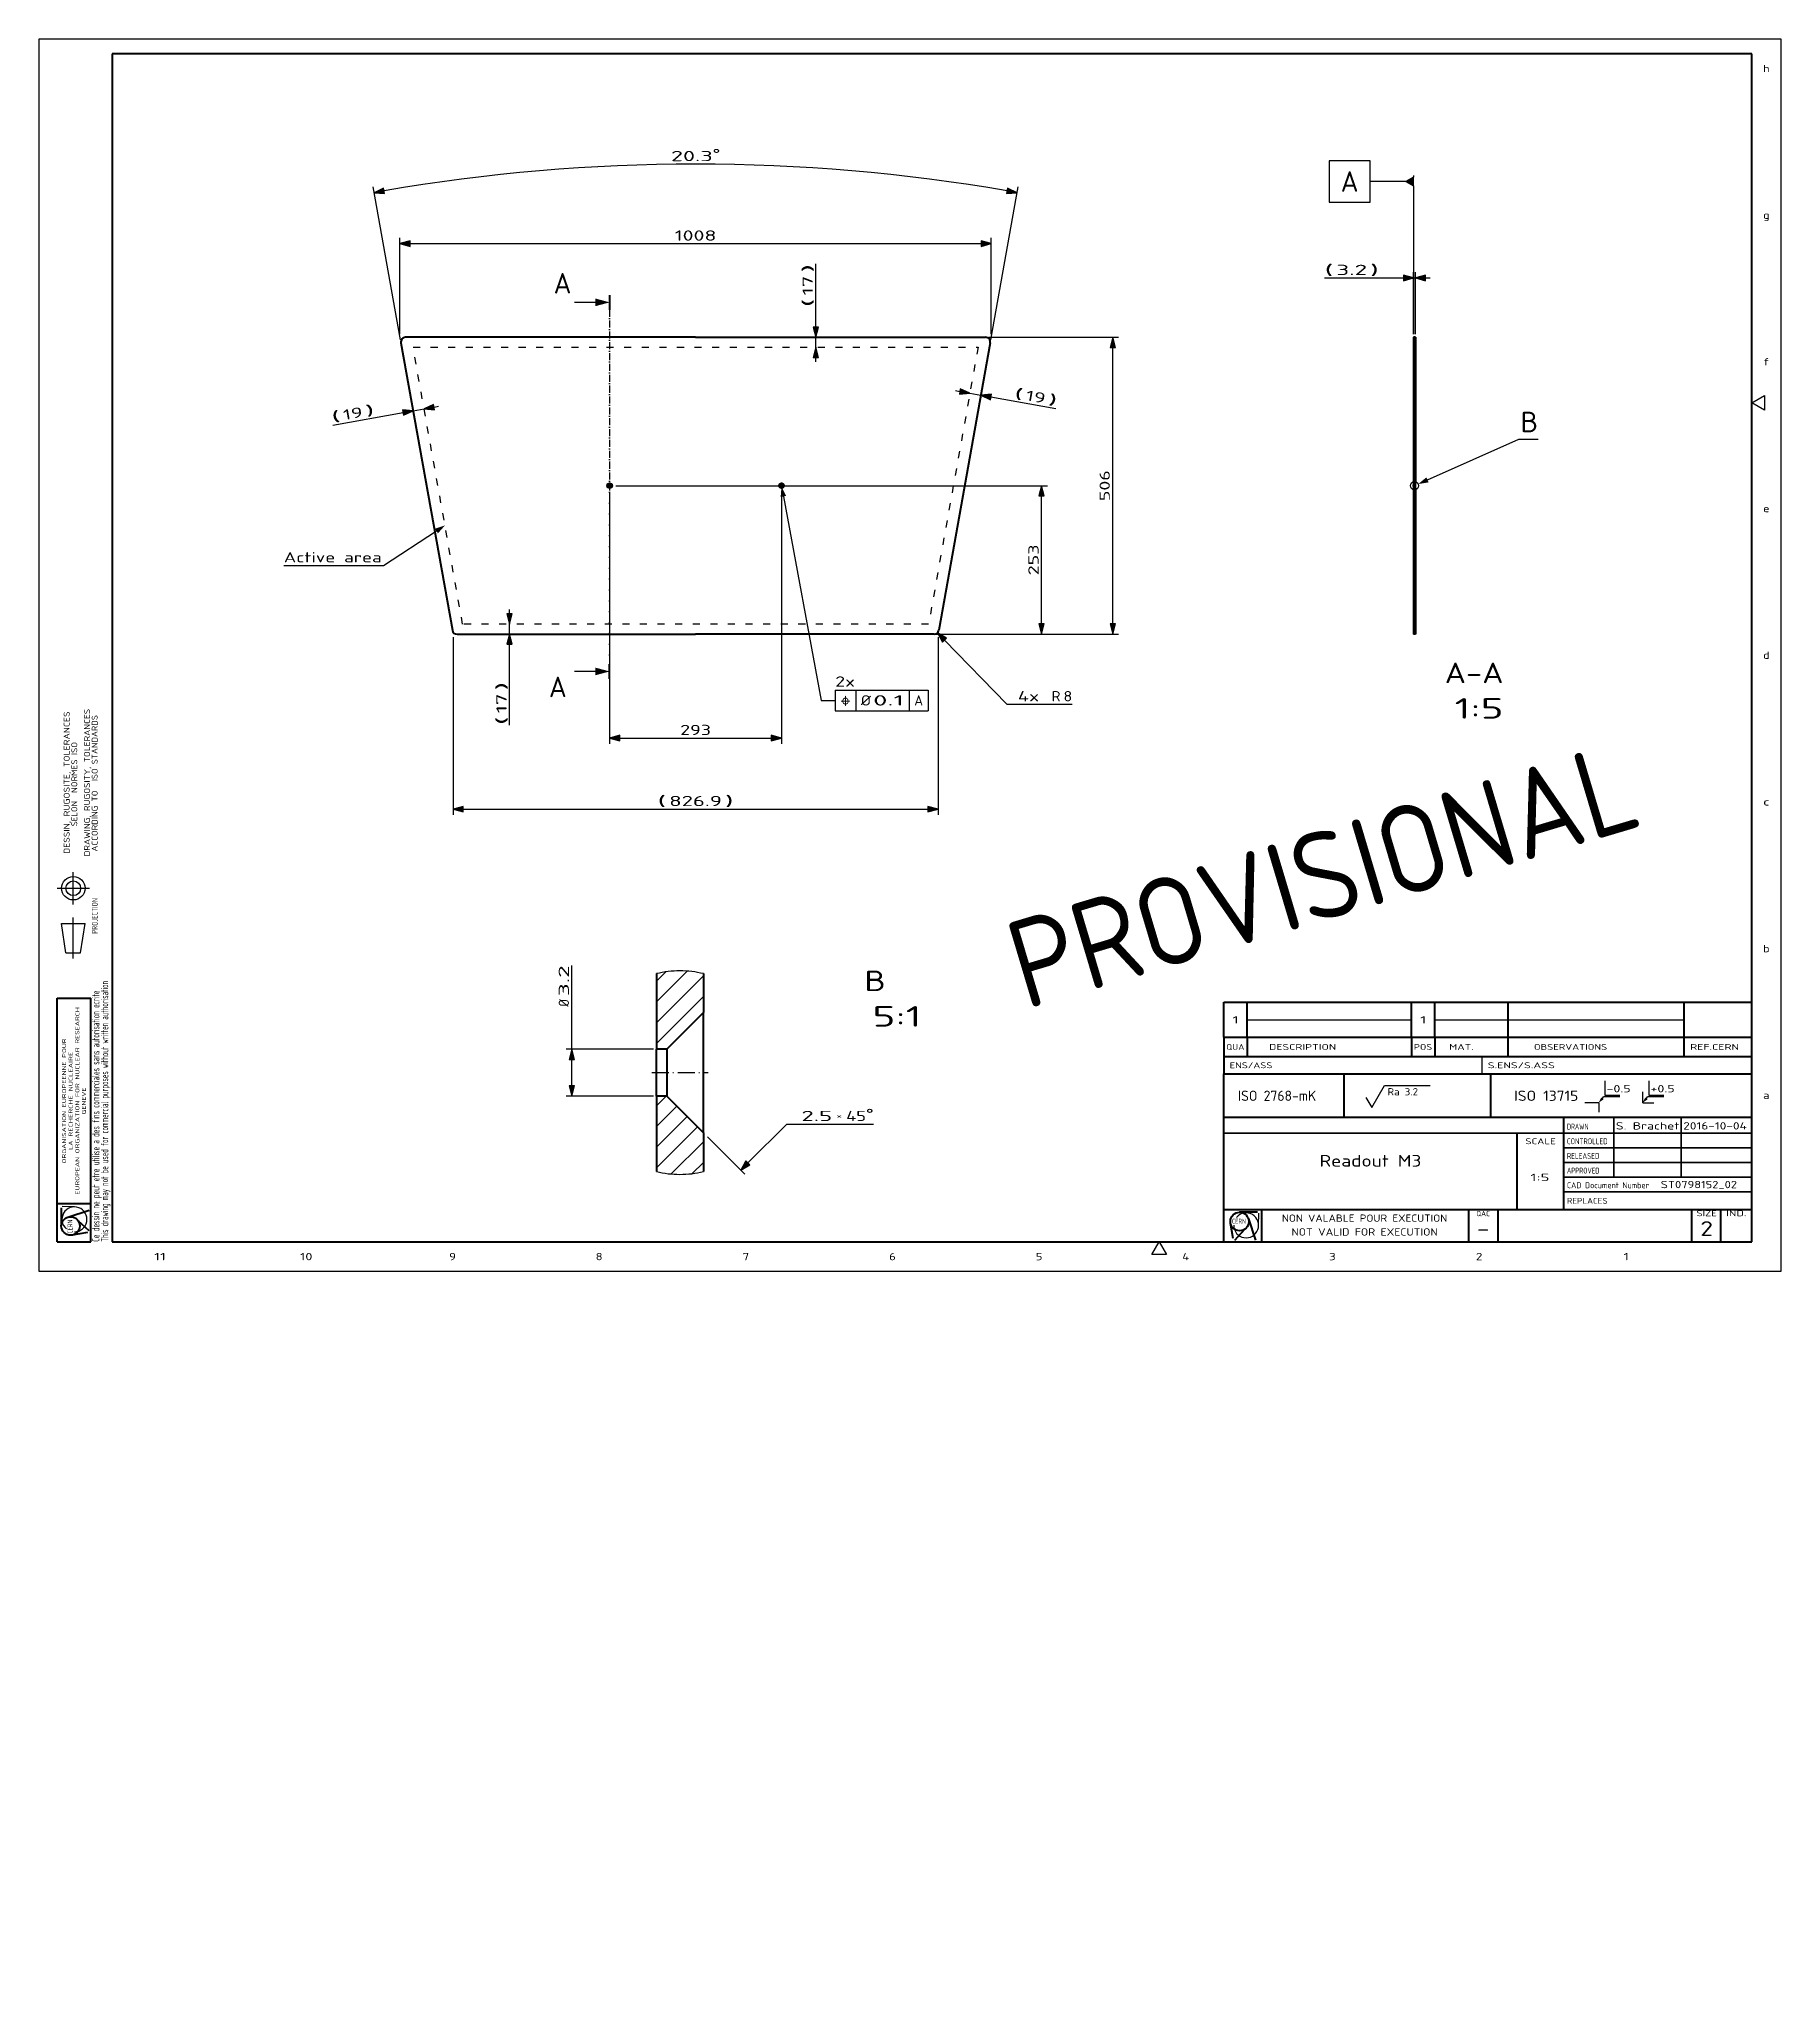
# Model space of a CAD drawing. Extents: x 0 to 594, y -245 to 420.
import ezdxf
from ezdxf.enums import TextEntityAlignment as Align

# ---------------------------------------------------------------- set-up
doc = ezdxf.new("R2010")
doc.units = 0
doc.linetypes.add('DASHDOT', pattern=[18.5, 12, -3, 0.5, -3])
doc.linetypes.add('DASHSPACE', pattern=[30, 12, -18])
doc.layers.get('0').update_dxf_attribs({"lineweight": 13})
doc.styles.add('GDT', font='gdt.shx')
doc.styles.get("Standard").update_dxf_attribs({"font": 'isocp.shx'})
doc.dimstyles.get("Standard").update_dxf_attribs({"dimtxt": 2.5, "dimasz": 2.5, "dimexe": 1.25, "dimexo": 0.625, "dimtad": 1, "dimtxsty": 'STANDARD', "dimcen": 2.5, "dimadec": 0, "dimazin": 0, "dimtfac": 1, "dimtmove": 0, "dimatfit": 0, "dimfxl": 1, "dimarcsym": 0})

msp = doc.modelspace()

# ---------------------------------------------------------------- texts
at = {"insert": (327.760103, 117.742142), "char_height": 30, "attachment_point": 1, "rotation": 16.630577652}
msp.add_mtext_dynamic_manual_height_columns('PROVISIONAL', width=118.97133166, gutter_width=12.5, heights=[0], dxfattribs=at)

# ---------------------------------------------------------------- blocks, each defined once
blk = doc.blocks.new('*D75')
at = {"color": 7, "lineweight": 25, "transparency": 16777216}
for p, q in [((123.240826, 317.434967), (113.904596, 369.584625)), ((324.527179, 317.434967), (333.863409, 369.584625))]:
    blk.add_line(p, q, dxfattribs=at)
for points in [[(117.515765, 369.145856), (114.25705, 367.615924), (117.844159, 367.31153)], [(329.923846, 367.31153), (333.510956, 367.615924), (330.25224, 369.145856)]]:
    blk.add_lwpolyline(points, close=True, dxfattribs=at)
blk.add_arc((223.884003, -244.73067), 622.082324, 80.170274, 99.829724, dxfattribs=at)
for points in [[(117.515765, 369.145856), (114.25705, 367.615924), (117.515765, 369.145856), (117.844159, 367.31153)], [(329.923846, 367.31153), (333.510956, 367.615924), (329.923846, 367.31153), (330.25224, 369.145856)]]:
    blk.add_solid(points, dxfattribs=at)
for s, width, p, p2 in [('20.3', 1.776077, (215.478623, 378.351617), (229.722715, 378.351617)), ('%%d', 1.62963, (229.722715, 379.051617), (232.289382, 379.051617))]:
    blk.add_text(s, height=3.5, dxfattribs=dict(at, width=width)).set_placement(p, p2, align=Align.FIT)
blk = doc.blocks.new('*D76')
at = {"color": 7, "lineweight": 25, "transparency": 16777216}
for p, q in [((123.080127, 319.332574), (123.080127, 352.252838)), ((126.557458, 350.252838), (321.210547, 350.252838)), ((324.687878, 319.332574), (324.687878, 352.252838))]:
    blk.add_line(p, q, dxfattribs=at)
for points in [[(126.557458, 351.184576), (123.080127, 350.252838), (126.557458, 349.3211)], [(321.210547, 349.3211), (324.687878, 350.252838), (321.210547, 351.184576)]]:
    blk.add_lwpolyline(points, close=True, dxfattribs=at)
for points in [[(126.557458, 351.184576), (123.080127, 350.252838), (126.557458, 351.184576), (126.557458, 349.3211)], [(321.210547, 349.3211), (324.687878, 350.252838), (321.210547, 349.3211), (321.210547, 351.184576)]]:
    blk.add_solid(points, dxfattribs=at)
at = {"color": 7, "lineweight": 25, "transparency": 16777216, "width": 1.661119}
blk.add_text('1008', height=3.5, dxfattribs=at).set_placement((216.761957, 351.252838), (231.006049, 351.252838), align=Align.FIT)
blk = doc.blocks.new('*D77')
at = {"color": 7, "lineweight": 25, "transparency": 16777216}
for p, q in [((141.197723, 216.132574), (141.197723, 155.489532)), ((306.570282, 216.132574), (306.570282, 155.489532)), ((144.675055, 157.489532), (303.09295, 157.489532))]:
    blk.add_line(p, q, dxfattribs=at)
for points in [[(144.675055, 158.421295), (141.197723, 157.489532), (144.675055, 156.557794)], [(303.09295, 156.557794), (306.570282, 157.489532), (303.09295, 158.421295)]]:
    blk.add_lwpolyline(points, close=True, dxfattribs=at)
for points in [[(144.675055, 158.421295), (141.197723, 157.489532), (144.675055, 158.421295), (144.675055, 156.557794)], [(303.09295, 156.557794), (306.570282, 157.489532), (303.09295, 156.557794), (303.09295, 158.421295)]]:
    blk.add_solid(points, dxfattribs=at)
for s, width, p, p2 in [('(', 3.469741, (210.857922, 158.489532), (213.893945, 158.489532)), ('826.9', 1.700154, (214.893945, 158.489532), (232.87406, 158.489532)), (')', 3.475213, (233.87406, 158.489532), (236.910083, 158.489532))]:
    blk.add_text(s, height=3.5, dxfattribs=dict(at, width=width)).set_placement(p, p2, align=Align.FIT)
blk = doc.blocks.new('*D78')
at = {"color": 7, "lineweight": 25, "transparency": 16777216}
for p, q in [((323.775995, 318.332574), (368.138031, 318.332574)), ((366.138031, 220.609918), (366.138031, 314.855231)), ((306.231287, 217.132574), (368.138031, 217.132574))]:
    blk.add_line(p, q, dxfattribs=at)
for points in [[(367.069781, 314.855231), (366.138031, 318.332574), (365.206281, 314.855231)], [(365.206281, 220.609918), (366.138031, 217.132574), (367.069781, 220.609918)]]:
    blk.add_lwpolyline(points, close=True, dxfattribs=at)
for points in [[(367.069781, 314.855231), (366.138031, 318.332574), (367.069781, 314.855231), (365.206281, 314.855231)], [(365.206281, 220.609918), (366.138031, 217.132574), (365.206281, 220.609918), (367.069781, 220.609918)]]:
    blk.add_solid(points, dxfattribs=at)
at = {"color": 7, "lineweight": 25, "transparency": 16777216, "width": 1.501453}
blk.add_text('506', height=3.5, rotation=90, dxfattribs=at).set_placement((365.138031, 262.478522), (365.138031, 272.986627), align=Align.FIT)
blk = doc.blocks.new('*D79')
at = {"color": 7, "lineweight": 25, "transparency": 16777216}
for p, q in [((196.650003, 267.732574), (343.862152, 267.732574)), ((341.862152, 220.609918), (341.862152, 264.255231)), ((224.884003, 217.132574), (343.862152, 217.132574))]:
    blk.add_line(p, q, dxfattribs=at)
for points in [[(342.793903, 264.255231), (341.862152, 267.732574), (340.930402, 264.255231)], [(340.930402, 220.609918), (341.862152, 217.132574), (342.793903, 220.609918)]]:
    blk.add_lwpolyline(points, close=True, dxfattribs=at)
for points in [[(342.793903, 264.255231), (341.862152, 267.732574), (342.793903, 264.255231), (340.930402, 264.255231)], [(340.930402, 220.609918), (341.862152, 217.132574), (340.930402, 220.609918), (342.793903, 220.609918)]]:
    blk.add_solid(points, dxfattribs=at)
at = {"color": 7, "lineweight": 25, "transparency": 16777216, "width": 1.507625}
blk.add_text('253', height=3.5, rotation=90, dxfattribs=at).set_placement((340.862152, 237.178522), (340.862152, 247.686627), align=Align.FIT)
blk = doc.blocks.new('*D80')
at = {"color": 7, "lineweight": 25, "transparency": 16777216}
for p, q in [((308.768793, 215.090387), (330.01828, 193.212164)), ((330.01828, 193.212164), (352.349835, 193.212164))]:
    blk.add_line(p, q, dxfattribs=at)
blk.add_lwpolyline([(309.43717, 215.739557), (306.346045, 217.584821), (308.100409, 214.441217)], close=True, dxfattribs=at)
blk.add_solid([(309.43717, 215.739557), (306.346045, 217.584821), (309.43717, 215.739557), (308.100409, 214.441217)], dxfattribs=at)
for s, width, p, p2 in [('4x ', 1.580163, (333.76972, 194.212164), (344.277802, 194.212164)), ('R', 1.33451, (345.277802, 194.212164), (348.313812, 194.212164)), ('8', 1.577161, (349.313812, 194.212164), (352.349847, 194.212164))]:
    blk.add_text(s, height=3.5, dxfattribs=dict(at, width=width)).set_placement(p, p2, align=Align.FIT)
blk = doc.blocks.new('*D81')
at = {"color": 7, "lineweight": 25, "transparency": 16777216}
for p, q in [((194.584003, 265.666559), (194.584003, 179.708673)), ((253.184003, 265.666559), (253.184003, 179.708673)), ((198.061334, 181.708673), (249.706671, 181.708673))]:
    blk.add_line(p, q, dxfattribs=at)
for points in [[(198.061334, 182.640411), (194.584003, 181.708673), (198.061334, 180.77691)], [(249.706671, 180.77691), (253.184003, 181.708673), (249.706671, 182.640411)]]:
    blk.add_lwpolyline(points, close=True, dxfattribs=at)
for points in [[(198.061334, 182.640411), (194.584003, 181.708673), (198.061334, 182.640411), (198.061334, 180.77691)], [(249.706671, 180.77691), (253.184003, 181.708673), (249.706671, 180.77691), (249.706671, 182.640411)]]:
    blk.add_solid(points, dxfattribs=at)
at = {"color": 7, "lineweight": 25, "transparency": 16777216, "width": 1.504979}
blk.add_text('293', height=3.5, dxfattribs=at).set_placement((218.629968, 182.708673), (229.138037, 182.708673), align=Align.FIT)
blk = doc.blocks.new('*D82')
at = {"color": 7, "lineweight": 25, "transparency": 16777216}
for p, q in [((264.863495, 321.809918), (264.863495, 343.35816)), ((264.863495, 314.932574), (264.863495, 318.332574)), ((264.863495, 309.932574), (264.863495, 311.455231))]:
    blk.add_line(p, q, dxfattribs=at)
for points in [[(263.931747, 321.809918), (264.863495, 318.332574), (265.795245, 321.809918)], [(265.795245, 311.455231), (264.863495, 314.932574), (263.931747, 311.455231)]]:
    blk.add_lwpolyline(points, close=True, dxfattribs=at)
for points in [[(263.931747, 321.809918), (264.863495, 318.332574), (263.931747, 321.809918), (265.795245, 321.809918)], [(265.795245, 311.455231), (264.863495, 314.932574), (265.795245, 311.455231), (263.931747, 311.455231)]]:
    blk.add_solid(points, dxfattribs=at)
for s, width, p, p2 in [(')', 3.475227, (263.863495, 340.322174), (263.863495, 343.358209)), ('17', 1.84274, (263.863495, 332.550104), (263.863495, 339.322174)), ('(', 3.469754, (263.863495, 328.514069), (263.863495, 331.550104))]:
    blk.add_text(s, height=3.5, rotation=90, dxfattribs=dict(at, width=width)).set_placement(p, p2, align=Align.FIT)
blk = doc.blocks.new('*D83')
at = {"color": 7, "lineweight": 25, "transparency": 16777216}
for p, q in [((312.489771, 300.13316), (313.988605, 299.86485)), ((317.411523, 299.252008), (321.152045, 298.582379)), ((324.574957, 297.969586), (346.736432, 294.002057))]:
    blk.add_line(p, q, dxfattribs=at)
for points in [[(313.824408, 298.947662), (317.411517, 299.252008), (314.152802, 300.781989)], [(324.739154, 298.886725), (321.152045, 298.582379), (324.41076, 297.052399)]]:
    blk.add_lwpolyline(points, close=True, dxfattribs=at)
for points in [[(313.824408, 298.947662), (317.411517, 299.252008), (313.824408, 298.947662), (314.152802, 300.781989)], [(324.739154, 298.886725), (321.152045, 298.582379), (324.739154, 298.886725), (324.41076, 297.052399)]]:
    blk.add_solid(points, dxfattribs=at)
for s, rotation, width, p, p2 in [('(', 349.849354153, 3.469739, (332.300873, 297.60235), (335.289374, 297.067291)), ('19', 349.84960673, 1.725111, (336.273724, 296.891119), (342.939789, 295.697662)), (')', 349.849354153, 3.475212, (343.924139, 295.521442), (346.91264, 294.986383))]:
    blk.add_text(s, height=3.5, rotation=rotation, dxfattribs=dict(at, width=width)).set_placement(p, p2, align=Align.FIT)
blk = doc.blocks.new('*D84')
at = {"color": 7, "lineweight": 25, "transparency": 16777216}
for p, q in [((160.469659, 224.009918), (160.469659, 225.532574)), ((160.469659, 217.132574), (160.469659, 220.532574)), ((160.469659, 186.065363), (160.469659, 213.655231))]:
    blk.add_line(p, q, dxfattribs=at)
for points in [[(159.537915, 224.009918), (160.469659, 220.532574), (161.40141, 224.009918)], [(161.40141, 213.655231), (160.469659, 217.132574), (159.537915, 213.655231)]]:
    blk.add_lwpolyline(points, close=True, dxfattribs=at)
for points in [[(159.537915, 224.009918), (160.469659, 220.532574), (159.537915, 224.009918), (161.40141, 224.009918)], [(161.40141, 213.655231), (160.469659, 217.132574), (161.40141, 213.655231), (159.537915, 213.655231)]]:
    blk.add_solid(points, dxfattribs=at)
for s, width, p, p2 in [(')', 3.475227, (159.469659, 197.873444), (159.469659, 200.909479)), ('17', 1.84274, (159.469659, 190.101373), (159.469659, 196.873444)), ('(', 3.469754, (159.469659, 186.065338), (159.469659, 189.101373))]:
    blk.add_text(s, height=3.5, rotation=90, dxfattribs=dict(at, width=width)).set_placement(p, p2, align=Align.FIT)
blk = doc.blocks.new('*D85')
at = {"color": 7, "lineweight": 25, "transparency": 16777216}
for p, q in [((100.195441, 288.345221), (124.148364, 292.633453)), ((127.571271, 293.246246), (131.31181, 293.915924)), ((134.734711, 294.528717), (136.233551, 294.797028))]:
    blk.add_line(p, q, dxfattribs=at)
for points in [[(124.312561, 291.716315), (127.571271, 293.246246), (123.984161, 293.550641)], [(134.570514, 295.445856), (131.311804, 293.915924), (134.898914, 293.61153)]]:
    blk.add_lwpolyline(points, close=True, dxfattribs=at)
for points in [[(124.312561, 291.716315), (127.571271, 293.246246), (124.312561, 291.716315), (123.984161, 293.550641)], [(134.570514, 295.445856), (131.311804, 293.915924), (134.570514, 295.445856), (134.898914, 293.61153)]]:
    blk.add_solid(points, dxfattribs=at)
for s, rotation, width, p, p2 in [('(', 10.150645847, 3.469739, (100.01922, 289.329547), (103.007721, 289.864606)), ('19', 10.150394761, 1.725111, (103.992072, 290.040826), (110.658136, 291.234283)), (')', 10.150645847, 3.475212, (111.642487, 291.410455), (114.630988, 291.945514))]:
    blk.add_text(s, height=3.5, rotation=rotation, dxfattribs=dict(at, width=width)).set_placement(p, p2, align=Align.FIT)
blk = doc.blocks.new('*D92')
at = {"color": 7, "lineweight": 25, "transparency": 16777216}
for p, q in [((468.706062, 319.332574), (468.706062, 340.535016)), ((469.346062, 319.332574), (469.346062, 340.535016)), ((438.328474, 338.535016), (465.228729, 338.535016)), ((468.706062, 338.535016), (469.346062, 338.535016)), ((472.823395, 338.535016), (474.346062, 338.535016))]:
    blk.add_line(p, q, dxfattribs=at)
for points in [[(465.228729, 337.603278), (468.706062, 338.535016), (465.228729, 339.466754)], [(472.823395, 339.466754), (469.346062, 338.535016), (472.823395, 337.603278)]]:
    blk.add_lwpolyline(points, close=True, dxfattribs=at)
for points in [[(465.228729, 337.603278), (468.706062, 338.535016), (465.228729, 337.603278), (465.228729, 339.466754)], [(472.823395, 339.466754), (469.346062, 338.535016), (472.823395, 339.466754), (472.823395, 337.603278)]]:
    blk.add_solid(points, dxfattribs=at)
for s, width, p, p2 in [('(', 3.469741, (438.328474, 339.535016), (441.364497, 339.535016)), ('3.2', 1.864717, (442.364497, 339.535016), (452.872564, 339.535016)), (')', 3.475213, (453.872564, 339.535016), (456.908587, 339.535016))]:
    blk.add_text(s, height=3.5, dxfattribs=dict(at, width=width)).set_placement(p, p2, align=Align.FIT)
blk = doc.blocks.new('*D99')
at = {"color": 7, "lineweight": 25, "transparency": 16777216}
for p, q in [((181.708088, 75.646996), (181.708088, 104.21389)), ((209.554199, 75.646996), (179.708087, 75.646996)), ((181.708088, 63.123802), (181.708088, 72.169212)), ((209.554199, 59.646019), (179.708087, 59.646019))]:
    blk.add_line(p, q, dxfattribs=at)
for points in [[(182.639837, 72.169212), (181.708088, 75.646996), (180.776341, 72.169212)], [(180.776341, 63.123802), (181.708088, 59.646019), (182.639837, 63.123802)]]:
    blk.add_lwpolyline(points, close=True, dxfattribs=at)
for points in [[(182.639837, 72.169212), (181.708088, 75.646996), (182.639837, 72.169212), (180.776341, 72.169212)], [(180.776341, 63.123802), (181.708088, 59.646019), (180.776341, 63.123802), (182.639837, 63.123802)]]:
    blk.add_solid(points, dxfattribs=at)
for s, width, p, p2 in [('3.2', 1.864672, (180.708089, 93.706078), (180.708089, 104.21389)), ('%%c', 0.977493, (180.708089, 90.139183), (180.708089, 92.705101))]:
    blk.add_text(s, height=3.5, rotation=90, dxfattribs=dict(at, width=width)).set_placement(p, p2, align=Align.FIT)
blk = doc.blocks.new('BLOCK1665')
at = {"color": 7, "lineweight": 25, "width": 1.014931}
blk.add_text('m:K:NOENV', height=0.01, dxfattribs=at).set_placement((408.799988, 59.844761), (408.862457, 59.844761), align=Align.FIT)
blk = doc.blocks.new('BLOCK1666')
at = {"color": 7, "lineweight": 25, "width": 1.037856}
blk.add_text('ISO 2768-mK', height=3.5, dxfattribs=at).set_placement((408.799988, 58.016785), (435.516998, 58.016785), align=Align.FIT)
blk = doc.blocks.new('BLOCK1667')
at = {"color": 7, "lineweight": 25, "width": 1.013909}
blk.add_text('APA:3.2:NOSFCOPT', height=0.01, dxfattribs=at).set_placement((459.820007, 59.023399), (459.93103, 59.023399), align=Align.FIT)
blk = doc.blocks.new('BLOCK1668')
at = {"color": 7, "lineweight": 25, "width": 1.186215}
blk.add_text('Ra 3.2', height=2.5, dxfattribs=at).set_placement((459.820007, 59.870144), (470.229218, 59.870144), align=Align.FIT)
blk = doc.blocks.new('BLOCK1669')
at = {"color": 7, "lineweight": 25, "width": 1.346576}
blk.add_text('-0.5:+0.5:NOEDGEOPT::', height=0.01, dxfattribs=at).set_placement((549.5, 60.083401), (549.673035, 60.083401), align=Align.FIT)
blk = doc.blocks.new('BLOCK1670')
at = {"color": 7, "lineweight": 25, "width": 1.438524}
blk.add_text('+0.5', height=2.5, dxfattribs=at).set_placement((549.5, 60.930145), (557.740662, 60.930145), align=Align.FIT)
blk = doc.blocks.new('BLOCK1671')
at = {"color": 7, "lineweight": 25, "width": 1.438524}
blk.add_text('-0.5', height=2.5, dxfattribs=at).set_placement((534.5, 60.930145), (542.740662, 60.930145), align=Align.FIT)
blk = doc.blocks.new('BLOCK1672')
at = {"color": 7, "lineweight": 25, "width": 1.180313}
blk.add_text('ISO 13715', height=3.5, dxfattribs=at).set_placement((503, 58.016785), (524.859375, 58.016785), align=Align.FIT)
blk = doc.blocks.new('BLOCK1673')
at = {"color": 7, "lineweight": 25, "width": 2.313151}
blk.add_text(' 1', height=2.5, dxfattribs=at).set_placement((537.831421, 3.690562), (542.168579, 3.690562), align=Align.FIT)
blk = doc.blocks.new('BLOCK1674')
at = {"color": 7, "lineweight": 25, "width": 1.717598}
blk.add_text(' 2', height=2.5, dxfattribs=at).set_placement((487.831421, 3.690562), (492.16861, 3.690562), align=Align.FIT)
blk = doc.blocks.new('BLOCK1675')
at = {"color": 7, "lineweight": 25, "width": 1.749887}
blk.add_text(' 3', height=2.5, dxfattribs=at).set_placement((437.831421, 3.690562), (442.16861, 3.690562), align=Align.FIT)
blk = doc.blocks.new('BLOCK1676')
at = {"color": 7, "lineweight": 25, "width": 1.652262}
blk.add_text(' 4', height=2.5, dxfattribs=at).set_placement((387.831421, 3.690562), (392.16861, 3.690562), align=Align.FIT)
blk = doc.blocks.new('BLOCK1677')
at = {"color": 7, "lineweight": 25, "width": 1.749887}
blk.add_text(' 5', height=2.5, dxfattribs=at).set_placement((337.831421, 3.690562), (342.16861, 3.690562), align=Align.FIT)
blk = doc.blocks.new('BLOCK1678')
at = {"color": 7, "lineweight": 25, "width": 1.735559}
blk.add_text(' 6', height=2.5, dxfattribs=at).set_placement((287.831421, 3.690562), (292.16861, 3.690562), align=Align.FIT)
blk = doc.blocks.new('BLOCK1679')
at = {"color": 7, "lineweight": 25, "width": 1.826178}
blk.add_text(' 7', height=2.5, dxfattribs=at).set_placement((237.831406, 3.690562), (242.168579, 3.690562), align=Align.FIT)
blk = doc.blocks.new('BLOCK1680')
at = {"color": 7, "lineweight": 25, "width": 1.826178}
blk.add_text(' 8', height=2.5, dxfattribs=at).set_placement((187.831406, 3.690562), (192.168579, 3.690562), align=Align.FIT)
blk = doc.blocks.new('BLOCK1681')
at = {"color": 7, "lineweight": 25, "width": 1.698199}
blk.add_text(' 9', height=2.5, dxfattribs=at).set_placement((137.831406, 3.690562), (142.168579, 3.690562), align=Align.FIT)
blk = doc.blocks.new('BLOCK1682')
at = {"color": 7, "lineweight": 25, "width": 1.793721}
blk.add_text(' 10', height=2.5, dxfattribs=at).set_placement((86.747116, 3.690562), (93.252884, 3.690562), align=Align.FIT)
blk = doc.blocks.new('BLOCK1683')
at = {"color": 7, "lineweight": 25, "width": 2.081844}
blk.add_text(' 11', height=2.5, dxfattribs=at).set_placement((36.747116, 3.690562), (43.25288, 3.690562), align=Align.FIT)
blk = doc.blocks.new('BLOCK1684')
at = {"color": 7, "lineweight": 25, "width": 1.479644}
blk.add_text('a', height=2.5, dxfattribs=at).set_placement((587.91571, 58.690563), (590.08429, 58.690563), align=Align.FIT)
blk = doc.blocks.new('BLOCK1685')
at = {"color": 7, "lineweight": 25, "width": 1.479644}
blk.add_text('b', height=2.5, dxfattribs=at).set_placement((587.91571, 108.690559), (590.08429, 108.690559), align=Align.FIT)
blk = doc.blocks.new('BLOCK1686')
at = {"color": 7, "lineweight": 25, "width": 1.927627}
blk.add_text('c', height=2.5, dxfattribs=at).set_placement((587.91571, 158.690567), (590.08429, 158.690567), align=Align.FIT)
blk = doc.blocks.new('BLOCK1687')
at = {"color": 7, "lineweight": 25, "width": 1.577149}
blk.add_text('d', height=2.5, dxfattribs=at).set_placement((587.91571, 208.690567), (590.08429, 208.690567), align=Align.FIT)
blk = doc.blocks.new('BLOCK1688')
at = {"color": 7, "lineweight": 25, "width": 1.577149}
blk.add_text('e', height=2.5, dxfattribs=at).set_placement((587.91571, 258.690552), (590.08429, 258.690552), align=Align.FIT)
blk = doc.blocks.new('BLOCK1689')
at = {"color": 7, "lineweight": 25, "width": 1.927627}
blk.add_text('f', height=2.5, dxfattribs=at).set_placement((587.91571, 308.690552), (590.08429, 308.690552), align=Align.FIT)
blk = doc.blocks.new('BLOCK1690')
at = {"color": 7, "lineweight": 25, "width": 1.479644}
blk.add_text('g', height=2.5, dxfattribs=at).set_placement((587.91571, 358.690552), (590.08429, 358.690552), align=Align.FIT)
blk = doc.blocks.new('BLOCK1691')
at = {"color": 7, "lineweight": 25, "width": 1.479644}
blk.add_text('h', height=2.5, dxfattribs=at).set_placement((587.91571, 408.690552), (590.08429, 408.690552), align=Align.FIT)
blk = doc.blocks.new('BLOCK1692')
at = {"color": 7, "lineweight": 25, "width": 1.556522}
blk.add_text('REF.CERN', height=2, dxfattribs=at).set_placement((563, 75.402443), (579.654785, 75.402443), align=Align.FIT)
blk = doc.blocks.new('BLOCK1693')
at = {"color": 7, "lineweight": 25, "width": 1.374215}
blk.add_text('OBSERVATIONS', height=2, dxfattribs=at).set_placement((509.750153, 75.402443), (534.7323, 75.402443), align=Align.FIT)
blk = doc.blocks.new('BLOCK1694')
at = {"color": 7, "lineweight": 25, "width": 1.514066}
blk.add_text('MAT.', height=2, dxfattribs=at).set_placement((480.856293, 75.402443), (489.183655, 75.402443), align=Align.FIT)
blk = doc.blocks.new('BLOCK1695')
at = {"color": 7, "lineweight": 25, "width": 1.36389}
blk.add_text('POS', height=2, dxfattribs=at).set_placement((468.799988, 75.402443), (475.045532, 75.402443), align=Align.FIT)
blk = doc.blocks.new('BLOCK1696')
at = {"color": 7, "lineweight": 25, "width": 1.274601}
blk.add_text('QUA', height=2, dxfattribs=at).set_placement((404.799988, 75.402443), (411.045532, 75.402443), align=Align.FIT)
blk = doc.blocks.new('BLOCK1697')
at = {"color": 7, "lineweight": 25, "width": 1.50866}
blk.add_text('S.ENS/S.ASS', height=2, dxfattribs=at).set_placement((494, 69.152443), (516.900269, 69.152443), align=Align.FIT)
blk = doc.blocks.new('BLOCK1698')
at = {"color": 7, "lineweight": 25, "width": 1.536933}
blk.add_text('DESCRIPTION', height=2, dxfattribs=at).set_placement((419.429871, 75.402443), (442.33017, 75.402443), align=Align.FIT)
blk = doc.blocks.new('BLOCK1699')
at = {"color": 7, "lineweight": 25, "width": 1.351945}
blk.add_text('ENS/ASS', height=2, dxfattribs=at).set_placement((406, 69.152443), (420.572906, 69.152443), align=Align.FIT)
blk = doc.blocks.new('BLOCK1700')
at = {"color": 7, "lineweight": 25, "width": 1.421882}
blk.add_text('2', height=5, dxfattribs=at).set_placement((566.47644, 12), (570.813599, 12), align=Align.FIT)
blk = doc.blocks.new('BLOCK1701')
at = {"color": 7, "lineweight": 25, "width": 1.194602}
blk.add_text('ST0798152_02', height=2.5, dxfattribs=at).set_placement((552.976929, 28.25), (579, 28.25), align=Align.FIT)
blk = doc.blocks.new('BLOCK1702')
at = {"color": 7, "lineweight": 25, "width": 1.065328}
blk.add_text('CAD Document Number', height=2, dxfattribs=at).set_placement((521, 28.25), (549.018127, 28.25), align=Align.FIT)
blk = doc.blocks.new('BLOCK1703')
at = {"color": 7, "lineweight": 25, "width": 1.324327}
blk.add_text('2016-10-04', height=2.5, dxfattribs=at).set_placement((560.657043, 48.25), (582.342896, 48.25), align=Align.FIT)
blk = doc.blocks.new('BLOCK1704')
at = {"color": 7, "lineweight": 25, "width": 1.433775}
blk.add_text('S. Brachet', height=2.5, dxfattribs=at).set_placement((537.657043, 48.25), (559.342896, 48.25), align=Align.FIT)
blk = doc.blocks.new('BLOCK1705')
at = {"color": 7, "lineweight": 25, "width": 1.870242}
blk.add_text('1:5', height=2.5, dxfattribs=at).set_placement((508.547119, 30.6723), (515.052856, 30.6723), align=Align.FIT)
blk = doc.blocks.new('BLOCK1706')
at = {"color": 7, "lineweight": 25, "width": 1.57716}
blk.add_text('-', height=5, dxfattribs=at).set_placement((490.266418, 12), (494.603607, 12), align=Align.FIT)
blk = doc.blocks.new('BLOCK1707')
at = {"color": 7, "lineweight": 25, "width": 1.277251}
blk.add_text('Readout M3', height=4, dxfattribs=at).set_placement((436.651306, 35.599998), (471.348694, 35.599998), align=Align.FIT)
blk = doc.blocks.new('BLOCK1708')
at = {"color": 7, "lineweight": 25, "width": 0.924407}
blk.add_text('CONTROLLED', height=2, dxfattribs=at).set_placement((521, 43.25), (534.878967, 43.25), align=Align.FIT)
blk = doc.blocks.new('BLOCK1709')
at = {"color": 7, "lineweight": 25, "width": 0.867432}
blk.add_text('DRAWN', height=2, dxfattribs=at).set_placement((521, 48.25), (528.373169, 48.25), align=Align.FIT)
blk = doc.blocks.new('BLOCK1710')
at = {"color": 7, "lineweight": 25, "width": 0.924191}
blk.add_text('RELEASED', height=2, dxfattribs=at).set_placement((521, 38.25), (532.103149, 38.25), align=Align.FIT)
blk = doc.blocks.new('BLOCK1711')
at = {"color": 7, "lineweight": 25, "width": 0.866492}
blk.add_text('APPROVED', height=2, dxfattribs=at).set_placement((521, 33.25), (532.103149, 33.25), align=Align.FIT)
blk = doc.blocks.new('BLOCK1712')
at = {"color": 7, "lineweight": 25, "width": 1.158588}
blk.add_text('REPLACES', height=2, dxfattribs=at).set_placement((521, 22.95245), (534.878967, 22.95245), align=Align.FIT)
blk = doc.blocks.new('BLOCK1713')
at = {"color": 7, "lineweight": 25, "width": 1.416215}
blk.add_text('SIZE', height=2, dxfattribs=at).set_placement((565.175293, 18.700001), (572.114746, 18.700001), align=Align.FIT)
blk = doc.blocks.new('BLOCK1714')
at = {"color": 7, "lineweight": 25, "width": 1.69255}
blk.add_text('IND.', height=2, dxfattribs=at).set_placement((575.280273, 18.700001), (582.219727, 18.700001), align=Align.FIT)
blk = doc.blocks.new('BLOCK1715')
at = {"color": 7, "lineweight": 25, "width": 1.258739}
blk.add_text('NOT VALID FOR EXECUTION', height=2.5, dxfattribs=at).set_placement((427.061249, 12.090562), (476.938782, 12.090562), align=Align.FIT)
blk = doc.blocks.new('BLOCK1716')
at = {"color": 7, "lineweight": 25, "width": 1.202843}
blk.add_text('NON VALABLE POUR EXECUTION', height=2.5, dxfattribs=at).set_placement((423.80835, 16.790562), (480.19162, 16.790562), align=Align.FIT)
blk = doc.blocks.new('BLOCK1717')
at = {"color": 7, "lineweight": 25, "width": 1.107362}
blk.add_text('QAC', height=1.8, dxfattribs=at).set_placement((490.092926, 18.700001), (494.777069, 18.700001), align=Align.FIT)
blk = doc.blocks.new('BLOCK1718')
at = {"color": 7, "lineweight": 25, "width": 0.973961}
blk.add_text('CERN', height=1.7, dxfattribs=at).set_placement((406.799988, 16.15), (411.518829, 16.15), align=Align.FIT)
blk = doc.blocks.new('BLOCK1719')
at = {"color": 7, "lineweight": 25, "width": 1.425919}
blk.add_text('SCALE', height=2, dxfattribs=at).set_placement((506.79538, 43.25), (517.20459, 43.25), align=Align.FIT)
blk = doc.blocks.new('BLOCK1720')
at = {"color": 7, "lineweight": 25, "width": 1.248109}
blk.add_text('NORMES ISO', height=2, rotation=90, dxfattribs=at).set_placement((13.04495, 163.000015), (13.04495, 180.348724), align=Align.FIT)
blk = doc.blocks.new('BLOCK1721')
at = {"color": 7, "lineweight": 25, "width": 1.175925}
blk.add_text('ISO STANDARDS', height=2, rotation=90.000005081, dxfattribs=at).set_placement((19.982868, 167.000015), (19.982866, 189.553329), align=Align.FIT)
blk = doc.blocks.new('BLOCK1722')
at = {"color": 7, "lineweight": 25, "width": 0.873675}
blk.add_text('PROJECTION', height=2, rotation=90, dxfattribs=at).set_placement((20.028679, 114.982063), (20.028679, 127.126152), align=Align.FIT)
blk = doc.blocks.new('BLOCK1723')
at = {"color": 7, "lineweight": 25, "width": 1.272325}
blk.add_text('DESSIN, RUGOSITE, TOLERANCES', height=2, rotation=90.000002359, dxfattribs=at).set_placement((10.438618, 142.211807), (10.438616, 190.788177), align=Align.FIT)
blk = doc.blocks.new('BLOCK1724')
at = {"color": 7, "lineweight": 25, "width": 1.188267}
blk.add_text('SELON', height=2, rotation=90, dxfattribs=at).set_placement((13.04495, 151.600021), (13.04495, 160.274368), align=Align.FIT)
blk = doc.blocks.new('BLOCK1725')
at = {"color": 7, "lineweight": 25, "width": 1.221763}
blk.add_text('DRAWING, RUGOSITY, TOLERANCES', height=2, rotation=90.000002278, dxfattribs=at).set_placement((17.377953, 141.344376), (17.377951, 191.655624), align=Align.FIT)
blk = doc.blocks.new('BLOCK1726')
at = {"color": 7, "lineweight": 25, "width": 1.23186}
blk.add_text('ACCORDING TO', height=2, rotation=90, dxfattribs=at).set_placement((19.982868, 143.000015), (19.982868, 163.818451), align=Align.FIT)
blk = doc.blocks.new('BLOCK1727')
at = {"color": 7, "lineweight": 25, "width": 1.520448}
blk.add_text('GENEVE', height=1.35, rotation=90, dxfattribs=at).set_placement((15.990597, 53.432953), (15.990597, 62.567043), align=Align.FIT)
blk = doc.blocks.new('BLOCK1728')
at = {"color": 7, "lineweight": 25, "width": 0.973962}
blk.add_text('CERN', height=1.7, rotation=90, dxfattribs=at).set_placement((11.435402, 12.8), (11.435402, 17.518848), align=Align.FIT)
blk = doc.blocks.new('BLOCK1729')
at = {"color": 7, "lineweight": 25, "width": 0.732561}
blk.add_text('Ce dessin ne peut etre utilise a des fins commerciales sans autorisation ecrite', height=2.5, rotation=90.000002676, dxfattribs=at).set_placement((20.613356, 10), (20.613352, 95.659264), align=Align.FIT)
blk = doc.blocks.new('BLOCK1730')
at = {"color": 7, "lineweight": 25, "width": 0.70288}
blk.add_text('This drawing may not be used for commercial purposes without written authorisation', height=2.5, rotation=90.000002578, dxfattribs=at).set_placement((23.613356, 10), (23.613352, 98.912155), align=Align.FIT)
blk = doc.blocks.new('BLOCK1731')
at = {"color": 7, "lineweight": 25, "width": 1.559242}
blk.add_text('ORGANISATION EUROPEENNE POUR', height=1.35, rotation=90.000002688, dxfattribs=at).set_placement((9.240597, 36.687115), (9.240595, 79.312881), align=Align.FIT)
blk = doc.blocks.new('BLOCK1732')
at = {"color": 7, "lineweight": 25, "width": 1.616198}
blk.add_text('LA RECHERCHE NUCLEAIRE', height=1.35, rotation=90.000003421, dxfattribs=at).set_placement((11.490597, 41.254166), (11.490595, 74.745834), align=Align.FIT)
blk = doc.blocks.new('BLOCK1733')
at = {"color": 7, "lineweight": 25, "width": 1.555402}
blk.add_text('EUROPEAN ORGANIZATION FOR NUCLEAR RESEARCH', height=1.35, rotation=90.000002688, dxfattribs=at).set_placement((13.740598, 26.030663), (13.740595, 89.969337), align=Align.FIT)
blk = doc.blocks.new('BLOCK1734')
at = {"color": 7, "lineweight": 25, "width": 2.478377}
blk.add_text('1', height=2.5, dxfattribs=at).set_placement((406.91571, 84.390556), (409.08429, 84.390556), align=Align.FIT)
blk = doc.blocks.new('BLOCK1735')
at = {"color": 7, "lineweight": 25, "width": 2.478377}
blk.add_text('1', height=2.5, dxfattribs=at).set_placement((470.91571, 84.390556), (473.08429, 84.390556), align=Align.FIT)
blk = doc.blocks.new('BLOCK1736')
at = {"color": 7, "lineweight": 25}
blk.add_line((548.099121, 58.85886), (548.52002, 59.349998), dxfattribs=at)
blk.add_solid([(547.706055, 59.195705), (546.84198, 57.391998), (548.492188, 58.522015)], dxfattribs=at)
blk = doc.blocks.new('BLOCK1737')
at = {"color": 7, "lineweight": 25}
blk.add_line((533.099121, 58.85886), (533.52002, 59.349998), dxfattribs=at)
blk.add_solid([(532.706055, 59.195705), (531.84198, 57.391998), (533.492188, 58.522015)], dxfattribs=at)
blk = doc.blocks.new('BLOCK1738')
at = {"color": 7, "lineweight": 25}
for p, q in [((-170.648148, 2766.975586), (-206.5, 2766.975586)), ((-170.648148, 2137.87085), (-206.5, 2137.87085))]:
    blk.add_line(p, q, dxfattribs=at)
at = {"color": 7, "lineweight": 50}
for p, q in [((-146.5, 2779.475586), (-146.5, 2754.475586)), ((-146.5, 2125.37085), (-146.5, 2150.37085))]:
    blk.add_line(p, q, dxfattribs=at)
at = {"color": 7, "linetype": 'DASHDOT', "lineweight": 25}
blk.add_line((-146.5, 2754.475586), (-146.5, 2150.37085), dxfattribs=at)
at = {"color": 7, "lineweight": 25}
for points in [[(-170.648148, 2760.505127), (-146.5, 2766.975586), (-170.648148, 2773.446045)], [(-170.648148, 2131.400391), (-146.5, 2137.87085), (-170.648148, 2144.341309)]]:
    blk.add_solid(points, dxfattribs=at)
at = {"color": 7, "lineweight": 25, "width": 1.15658}
for p, p2 in [((-242.000015, 2782), (-211.639786, 2782)), ((-250, 2094.000244), (-219.639771, 2094.000244))]:
    blk.add_text('A', height=35.000003, dxfattribs=at).set_placement(p, p2, align=Align.FIT)
blk = doc.blocks.new('BLOCK1739')
at = {"color": 7, "lineweight": 25}
blk.add_lwpolyline([(-441.813416, 2377.182373), (-532.018799, 2317.765869), (-702.000061, 2317.765869)], dxfattribs=at)
blk.add_solid([(-439.250763, 2373.291748), (-427.293549, 2386.746338), (-444.376068, 2381.072998)], dxfattribs=at)
at = {"color": 7, "lineweight": 25, "width": 1.406048}
blk.add_text('Active area', height=17.500002, dxfattribs=at).set_placement((-702.000061, 2323.716797), (-535.018799, 2323.716797), align=Align.FIT)
blk = doc.blocks.new('BLOCK1740')
at = {"color": 7, "linetype": 'DASHDOT', "lineweight": 25, "ltscale": 0.266504}
blk.add_line((-146.5, 2459.830078), (-146.5, 2449.169922), dxfattribs=at)
at = {"color": 7, "linetype": 'DASHDOT', "lineweight": 25, "ltscale": 0.2665}
blk.add_line((-141.169998, 2454.5), (-151.830002, 2454.5), dxfattribs=at)
blk = doc.blocks.new('BLOCK1741')
at = {"color": 7, "linetype": 'DASHDOT', "lineweight": 25, "ltscale": 0.266504}
blk.add_line((146.5, 2459.830078), (146.5, 2449.169922), dxfattribs=at)
at = {"color": 7, "linetype": 'DASHDOT', "lineweight": 25, "ltscale": 0.2665}
blk.add_line((151.830002, 2454.5), (141.169998, 2454.5), dxfattribs=at)
blk = doc.blocks.new('BLOCK1742')
at = {"color": 7, "lineweight": 25}
for p, q in [((238.000015, 2106), (238.000015, 2071)), ((238.000015, 2106), (396.72049, 2106)), ((273.000031, 2106), (273.000031, 2071)), ((364.040375, 2106), (364.040375, 2071)), ((396.72049, 2106), (396.72049, 2071)), ((238.000015, 2071), (396.72049, 2071))]:
    blk.add_line(p, q, dxfattribs=at)
blk.add_lwpolyline([(149.663635, 2436.175049), (214.000015, 2088.5), (238.000015, 2088.5)], dxfattribs=at)
blk.add_solid([(154.244629, 2437.022705), (146.5, 2453.271484), (145.082672, 2435.327393)], dxfattribs=at)
for s, width, p, p2 in [('2x', 1.547897, (238.000015, 2111.951172), (271.86026, 2111.951172)), ('%%c', 1.333333, (281.750031, 2079.75), (299.250031, 2079.75)), ('0.1', 2.22393, (302.750031, 2079.75), (355.290375, 2079.75)), ('A', 1.15658, (372.790375, 2079.75), (387.97049, 2079.75))]:
    blk.add_text(s, height=17.500002, dxfattribs=dict(at, width=width)).set_placement(p, p2, align=Align.FIT)
at = {"color": 7, "lineweight": 25, "style": 'GDT', "width": 0.626866}
blk.add_text('j', height=17.500002, dxfattribs=at).set_placement((246.750015, 2079.75), (264.250031, 2079.75), align=Align.FIT)
blk = doc.blocks.new('BLOCK1743')
at = {"color": 7, "lineweight": 50}
for p, q in [((-502.334759, 2698.090194), (-414.611223, 2208.090194)), ((0, 2707.5), (-494.459961, 2707.5)), ((0, 2707.5), (494.459961, 2707.5)), ((502.334759, 2698.090194), (414.611223, 2208.090194)), ((-406.736425, 2201.5), (0, 2201.5)), ((406.736425, 2201.5), (0, 2201.5))]:
    blk.add_line(p, q, dxfattribs=at)
at = {"color": 7, "linetype": 'DASHSPACE', "lineweight": 25}
for p, q in [((-397.172784, 2218.5), (-481.673822, 2690.5)), ((-481.673822, 2690.5), (481.673822, 2690.5)), ((481.673822, 2690.5), (397.172784, 2218.5)), ((397.172784, 2218.5), (-397.172784, 2218.5))]:
    blk.add_line(p, q, dxfattribs=at)
at = {"color": 7, "lineweight": 50}
for centre, radius in [((-146.5, 2454.5), 4.1), ((-146.5, 2454.5), 1.6), ((146.5, 2454.5), 4.1), ((146.5, 2454.5), 1.6)]:
    blk.add_circle(centre, radius, dxfattribs=at)
for centre, start, end in [((-494.459961, 2699.5), 90, 190.15), ((494.459961, 2699.5), 349.85, 450), ((-406.736425, 2209.5), 190.15, 270), ((406.736425, 2209.5), 270, 349.85)]:
    blk.add_arc(centre, 8, start, end, dxfattribs=at)
blk = doc.blocks.new('BLOCK1744')
at = {"color": 7, "lineweight": 25}
blk.add_lwpolyline([(23.817032, 2464.39624), (179.214203, 2533.614502), (212.574432, 2533.614502)], dxfattribs=at)
blk.add_circle((1.59975, 2454.5), 6.934987, dxfattribs=at)
blk.add_solid([(21.921448, 2468.651855), (7.934708, 2457.321777), (25.712631, 2460.140625)], dxfattribs=at)
at = {"color": 7, "lineweight": 25, "width": 1.334515}
blk.add_text('B', height=35.000003, dxfattribs=at).set_placement((182.214203, 2545.566895), (212.574432, 2545.566895), align=Align.FIT)
blk = doc.blocks.new('BLOCK1745')
at = {"color": 7, "lineweight": 25}
for s, width, p, p2 in [('  A-A', 1.376881, (1.6, 2117.933594), (153.401184, 2117.933594)), ('  1:5', 1.979161, (1.6, 2057.414795), (153.401184, 2057.414795))]:
    blk.add_text(s, height=35.000003, dxfattribs=dict(at, width=width)).set_placement(p, p2, align=Align.FIT)
blk = doc.blocks.new('BLOCK1746')
at = {"color": 7, "lineweight": 25}
for p, q in [((-12.990381, 2973), (-74, 2973)), ((0, 2983), (0, 2980.5)), ((0, 2965.5), (0, 2712.5))]:
    blk.add_line(p, q, dxfattribs=at)
for points in [[(-144, 3008), (-144, 2938), (-74, 2938), (-74, 3008)], [(0, 2980.5), (-12.990381, 2973), (0, 2965.5)]]:
    blk.add_lwpolyline(points, close=True, dxfattribs=at)
blk.add_solid([(0, 2980.5), (-12.990381, 2973), (0, 2980.5), (0, 2965.5)], dxfattribs=at)
at = {"color": 7, "lineweight": 70, "width": 1.15658}
blk.add_text('A', height=35, dxfattribs=at).set_placement((-124.180115, 2955.5), (-93.819885, 2955.5), align=Align.FIT)
blk = doc.blocks.new('BLOCK1747')
at = {"color": 7, "lineweight": 50}
for p, q in [((0, 2707.5), (0, 2456.1)), ((3.2, 2707.5), (0, 2707.5)), ((3.2, 2707.5), (3.2, 2458.6)), ((0, 2453.732919), (0, 2456.1)), ((0.7, 2456.1), (0, 2456.1)), ((0, 2452.9), (0, 2453.732919)), ((0, 2452.9), (0, 2201.5)), ((0.7, 2452.9), (0, 2452.9)), ((0.7, 2456.1), (3.2, 2458.6)), ((0.7, 2456.1), (0.7, 2453.732919)), ((0.7, 2453.732919), (0.7, 2452.9)), ((0.7, 2452.9), (3.2, 2450.4)), ((3.2, 2452.534355), (3.2, 2458.6)), ((3.2, 2450.4), (3.2, 2452.534355)), ((3.2, 2450.4), (3.2, 2201.5)), ((3.2, 2201.5), (0, 2201.5))]:
    blk.add_line(p, q, dxfattribs=at)
blk = doc.blocks.new('BLOCK1748')
at = {"color": 7, "lineweight": 25}
for p, q in [((0, 2687.005859), (3.2, 2690.205811)), ((0, 2651.650391), (3.2, 2654.850342)), ((0, 2616.295166), (3.2, 2619.495117)), ((0, 2580.939697), (3.2, 2584.139648)), ((0, 2545.584473), (3.2, 2548.784424)), ((0, 2510.229004), (3.2, 2513.428955)), ((0, 2474.873779), (3.2, 2478.07373))]:
    blk.add_line(p, q, dxfattribs=at)
blk = doc.blocks.new('BLOCK1749')
at = {"color": 7, "lineweight": 25}
for p, q in [((0, 2439.518311), (3.2, 2442.718506)), ((0, 2404.163086), (3.2, 2407.363037)), ((0, 2368.807617), (3.2, 2372.007813)), ((0, 2333.452393), (3.2, 2336.652344)), ((0, 2298.096924), (3.2, 2301.297119)), ((0, 2262.741699), (3.2, 2265.94165)), ((0, 2227.386475), (3.2, 2230.586426))]:
    blk.add_line(p, q, dxfattribs=at)
blk = doc.blocks.new('BLOCK1750')
at = {"color": 7, "lineweight": 25}
for s, width, p, p2 in [('  B', 1.794694, (12, 2460.057373), (15.643229, 2460.057373)), ('  5:1', 2.017291, (12, 2457.636719), (18.072046, 2457.636719))]:
    blk.add_text(s, height=1.4, dxfattribs=dict(at, width=width)).set_placement(p, p2, align=Align.FIT)
blk = doc.blocks.new('BLOCK1751')
at = {"color": 7, "lineweight": 25}
for p, q in [((6.235309, 2448.348145), (8.882787, 2450.99585)), ((8.882787, 2450.99585), (14.802143, 2450.99585)), ((3.482843, 2450.117188), (6.026367, 2447.57373))]:
    blk.add_line(p, q, dxfattribs=at)
blk.add_lwpolyline([(6.103525, 2448.47998), (5.743525, 2447.856445), (6.367063, 2448.216553)], close=True, dxfattribs=at)
blk.add_solid([(6.103525, 2448.47998), (5.743525, 2447.856445), (6.103525, 2448.47998), (6.367063, 2448.216553)], dxfattribs=at)
for s, height, width, p, p2 in [('2.5', 0.7, 1.886556, (9.882787, 2451.195557), (11.984401, 2451.195557)), ('×', 0.35, 0.952381, (12.284401, 2451.370605), (12.634401, 2451.370605)), ('45', 0.7, 1.390572, (12.934401, 2451.195557), (14.288811, 2451.195557)), ('%%d', 0.7, 1.629625, (14.288811, 2451.335693), (14.802143, 2451.335693))]:
    blk.add_text(s, height=height, dxfattribs=dict(at, width=width)).set_placement(p, p2, align=Align.FIT)
blk = doc.blocks.new('BLOCK1752')
at = {"color": 7, "lineweight": 50}
for p, q in [((0, 2461.247951), (0, 2456.1)), ((3.2, 2461.247833), (3.2, 2458.6)), ((0.7, 2456.1), (3.2, 2458.6)), ((3.2, 2452.534355), (3.2, 2458.6)), ((0, 2453.732919), (0, 2456.1)), ((0.7, 2456.1), (0, 2456.1)), ((0.7, 2456.1), (0.7, 2453.732919)), ((0, 2452.9), (0, 2453.732919)), ((0, 2452.9), (0, 2447.752049)), ((0.7, 2452.9), (0, 2452.9)), ((0.7, 2453.732919), (0.7, 2452.9)), ((0.7, 2452.9), (3.2, 2450.4)), ((3.2, 2450.4), (3.2, 2452.534355)), ((3.2, 2450.4), (3.2, 2447.752167))]:
    blk.add_line(p, q, dxfattribs=at)
at = {"color": 7, "linetype": 'DASHDOT', "lineweight": 25}
for start, end in [(76.658754, 103.337001), (256.662999, 283.341246)]:
    blk.add_arc((1.59975, 2454.5), 6.934987, start, end, dxfattribs=at)
blk = doc.blocks.new('BLOCK1753')
at = {"color": 7, "lineweight": 25}
for p, q in [((0, 2459.317383), (2.097597, 2461.415039)), ((0, 2460.731689), (0.632786, 2461.364502)), ((0, 2457.903076), (3.2, 2461.103271)), ((0, 2456.489014), (3.2, 2459.688965))]:
    blk.add_line(p, q, dxfattribs=at)
blk = doc.blocks.new('BLOCK1754')
at = {"color": 7, "lineweight": 25}
for p, q in [((0, 2452.246338), (0.653683, 2452.899902)), ((0, 2450.832031), (1.383948, 2452.216064)), ((0, 2449.417969), (2.091055, 2451.509033)), ((0, 2448.003662), (2.798162, 2450.801758)), ((1.004118, 2447.593506), (3.2, 2449.789551)), ((2.442097, 2447.617432), (3.2, 2448.375244))]:
    blk.add_line(p, q, dxfattribs=at)

# ---------------------------------------------------------------- dimensions: what is measured, and where the dimension line sits
at = {"color": 0, "lineweight": 0}
dim = msp.add_angular_dim_2l(base=(260.596809, 376.26737), line1=((223.884003, -244.73067), (324.350954, 316.450613)), line2=((223.884003, -244.73067), (123.417051, 316.450613)), dimstyle='STANDARD', override={"dimtxsty": 'STANDARD'}, dxfattribs=at)
dim.commit()
dim.dimension.update_dxf_attribs({"geometry": '*D75', "text_midpoint": (223.884003, 377.351636), "dimtype": 162})
for base, p1, p2, angle, picture, middle, dimtype in [((123.080128, 350.25285), (324.687878, 318.332574), (123.080128, 318.332574), 180, '*D76', (223.884003, 350.25285), 161), ((366.138032, 318.332574), (305.231288, 217.132574), (322.775995, 318.332574), 89.999523, '*D78', (366.138032, 267.732574), 160), ((194.584003, 181.708664), (253.184003, 266.666574), (194.584003, 266.666574), 180, '*D81', (223.884003, 181.708664), 161), ((341.862153, 217.132574), (195.650003, 267.732574), (223.884003, 217.132574), 269.998569, '*D79', (341.862153, 242.432574), 160)]:
    dim = msp.add_linear_dim(base=base, p1=p1, p2=p2, angle=angle, dimstyle='STANDARD', override={"dimlfac": 5, "dimtxsty": 'STANDARD'}, dxfattribs=at)
    dim.commit()
    dim.dimension.update_dxf_attribs({"geometry": picture, "text_midpoint": middle, "dimtype": dimtype, "oblique_angle": 89.999523})
for base, p1, p2, angle, text, override, picture, middle, dimtype in [((264.863496, 314.932574), (262.863496, 318.332574), (266.863496, 314.932574), 269.998569, '(<>)', {"dimlfac": 5, "dimtxsty": 'STANDARD'}, '*D82', (264.863496, 335.936139), 160), ((468.706062, 338.535016), (469.346062, 318.332574), (468.706062, 318.332574), 180, '(<>)', {"dimlfac": 5, "dimtxsty": 'STANDARD'}, '*D92', (447.61853, 338.535016), 161), ((317.411516, 299.252029), (321.504497, 300.55107), (317.763968, 301.220728), 169.850000289, '(<>)', {"dimlfac": 5, "dimtxsty": 'STANDARD'}, '*D83', (339.430537, 295.310016), 161), ((131.311801, 293.915913), (127.21882, 295.214954), (130.95935, 295.884612), 10.149997054, '(<>)', {"dimlfac": 5, "dimtxsty": 'STANDARD'}, '*D85', (107.501326, 289.65318), 161), ((160.469661, 220.532574), (158.469661, 217.132574), (158.469661, 220.532574), 90, '(<>)', {"dimlfac": 5, "dimtxsty": 'STANDARD'}, '*D84', (160.469661, 193.487408), 161), ((306.570282, 157.489542), (141.197723, 217.132574), (306.570282, 217.132574), 0, '(<>)', {"dimlfac": 5, "dimtxsty": 'STANDARD'}, '*D77', (223.884003, 157.489542), 161), ((181.708088, 75.646507), (210.554199, 59.646507), (210.554199, 75.646507), 90, '%%c<>', {"dimlfac": 0.2, "dimtxsty": 'STANDARD'}, '*D99', (181.708088, 97.176415), 161)]:
    dim = msp.add_linear_dim(base=base, p1=p1, p2=p2, angle=angle, text=text, dimstyle='STANDARD', override=override, dxfattribs=at)
    dim.commit()
    dim.dimension.update_dxf_attribs({"geometry": picture, "text_midpoint": middle, "dimtype": dimtype, "oblique_angle": 89.999523})
dim = msp.add_radius_dim(center=(305.231288, 218.732574), mpoint=(306.346046, 217.584832), text='4x <>', dimstyle='STANDARD', override={"dimlfac": 5, "dimtxsty": 'STANDARD'}, dxfattribs=at)
dim.commit()
dim.dimension.update_dxf_attribs({"geometry": '*D80', "text_midpoint": (334.974528, 188.109276), "dimtype": 164})

# ---------------------------------------------------------------- linework, layer by layer
at = {"color": 7, "lineweight": 25}
for p, q in [((594, 420), (0, 420)), ((0, 420), (0, 0)), ((594, 0), (594, 420)), ((584, 296), (588.33, 298.5)), ((588.33, 293.5), (584, 296)), ((588.33, 298.5), (588.33, 293.5)), ((11.7084, 125.000511), (11.7084, 136.000511)), ((6.2084, 130.500511), (17.2084, 130.500511)), ((11.7084, 106.501), (11.7084, 120.501)), ((9.2084, 108.500559), (7.7084, 118.500559)), ((7.7084, 118.500559), (15.7084, 118.500559)), ((14.2084, 108.500559), (15.7084, 118.500559)), ((9.2084, 108.500559), (14.2084, 108.500559)), ((412, 85.7), (468, 85.7)), ((476, 85.7), (561, 85.7)), ((492, 73.2), (492, 67.2)), ((454.49, 55.72), (458.82, 63.22)), ((458.82, 63.22), (474.32, 63.22)), ((534, 59.85), (534, 64.85)), ((539, 59.85), (534, 59.85)), ((546.842, 57.392), (546.842, 61.142)), ((549, 59.85), (549, 64.85)), ((554, 59.85), (549, 59.85)), ((452.44, 59.22), (454.49, 55.72)), ((531.842, 57.392), (527.092, 57.392)), ((531.842, 57.392), (531.842, 54.142)), ((539, 59.35), (533.52, 59.35)), ((546.842, 57.392), (550.592, 57.392)), ((554, 59.35), (548.52, 59.35)), ((12.077865, 21.873238), (7.872521, 22.001836)), ((415.87, 15.59), (416, 19.79)), ((379.5, 5.67), (382, 10)), ((382, 10), (384.5, 5.67)), ((0, 0), (594, 0)), ((384.5, 5.67), (379.5, 5.67))]:
    msp.add_line(p, q, dxfattribs=at)
at = {"color": 7, "lineweight": 70}
for p, q in [((584, 415), (25, 415)), ((25, 415), (25, 10)), ((584, 10), (584, 415)), ((6.1635, 93), (17.6635, 93)), ((6.1635, 10), (6.1635, 93)), ((17.6635, 10), (17.6635, 93)), ((6.1635, 23), (17.6635, 23)), ((497.5, 21), (563.6, 21)), ((497.5, 10), (497.5, 21)), ((563.6, 10), (563.6, 21)), ((6.1635, 10), (17.6635, 10)), ((25, 10), (584, 10)), ((497.5, 10), (563.6, 10))]:
    msp.add_line(p, q, dxfattribs=at)
at = {"color": 7, "linetype": 'DASHDOT', "lineweight": 25, "ltscale": 0.019203}
msp.add_line((468.641952, 267.732574), (469.410072, 267.732574), dxfattribs=at)
at = {"color": 7, "lineweight": 50}
for p, q in [((404, 91.7), (584, 91.7)), ((404, 79.7), (404, 91.7)), ((412, 79.7), (412, 91.7)), ((468, 79.7), (468, 91.7)), ((476, 79.7), (476, 91.7)), ((501, 79.7), (501, 91.7)), ((561, 79.7), (561, 91.7)), ((404, 79.7), (404, 67.2)), ((404, 79.7), (584, 79.7)), ((404, 73.2), (584, 73.2)), ((412, 79.7), (412, 73.2)), ((468, 79.7), (468, 73.2)), ((476, 79.7), (476, 73.2)), ((501, 73.2), (501, 79.7)), ((561, 73.2), (561, 79.7)), ((404, 67.2), (584, 67.2)), ((404, 52.5), (404, 67.2)), ((445, 52.5), (445, 67.2)), ((495, 52.5), (495, 67.2)), ((404, 52.5), (584, 52.5)), ((404, 10), (404, 52.5)), ((504, 21), (504, 47)), ((520, 21), (520, 52.5)), ((7.610012, 21.505402), (7.610012, 15.379418)), ((9.865101, 18.399622), (17.1635, 20.79393)), ((404, 21), (584, 21)), ((415.51, 20.05), (409.38, 20.05)), ((417, 21), (487.5, 21)), ((417, 10), (417, 21)), ((487.5, 10), (487.5, 21)), ((573.5, 10), (573.5, 21)), ((17.1635, 13.748262), (13.368324, 17.145546)), ((407.2, 11.13), (406.28, 16.36)), ((407.75, 10.5), (411.15, 14.3)), ((412.4, 17.8), (414.79, 10.5)), ((16.533405, 13.198829), (11.307004, 12.277273))]:
    msp.add_line(p, q, dxfattribs=at)
at = {"color": 7, "linetype": 'DASHDOT', "lineweight": 25, "ltscale": 0.480075}
msp.add_line((208.951449, 67.646507), (228.154449, 67.646507), dxfattribs=at)
at = {"color": 7, "lineweight": 35}
for p, q in [((404, 47), (584, 47)), ((537, 32), (537, 52.5)), ((560, 32), (560, 52.5)), ((520, 42), (584, 42)), ((520, 37), (584, 37)), ((520, 32), (584, 32)), ((520, 27), (584, 27))]:
    msp.add_line(p, q, dxfattribs=at)
at = {"color": 7, "lineweight": 25}
for radius in [4, 2.5]:
    msp.add_circle((11.7084, 130.500511), radius, dxfattribs=at)
at = {"color": 7, "lineweight": 50}
for centre in [(409.39, 16.9), (10.760012, 15.379418)]:
    msp.add_circle(centre, 3.15, dxfattribs=at)
at = {"color": 7, "lineweight": 25}
for centre, start, end in [((12.0775, 17.623), 269.863122, 589.756076), ((411.62, 15.59), 179.908748, 500.192155)]:
    msp.add_arc(centre, 4.25, start, end, dxfattribs=at)

# ---------------------------------------------------------------- block references
at = {"lineweight": 0}
for name in ['BLOCK1691', 'BLOCK1690', 'BLOCK1689', 'BLOCK1688', 'BLOCK1687', 'BLOCK1723', 'BLOCK1725', 'BLOCK1721', 'BLOCK1720', 'BLOCK1724', 'BLOCK1726', 'BLOCK1686', 'BLOCK1722', 'BLOCK1685', 'BLOCK1729', 'BLOCK1730', 'BLOCK1733', 'BLOCK1734', 'BLOCK1735', 'BLOCK1731', 'BLOCK1732', 'BLOCK1696', 'BLOCK1698', 'BLOCK1695', 'BLOCK1694', 'BLOCK1693', 'BLOCK1692', 'BLOCK1699', 'BLOCK1697', 'BLOCK1727', 'BLOCK1665', 'BLOCK1666', 'BLOCK1668', 'BLOCK1672', 'BLOCK1671', 'BLOCK1669', 'BLOCK1670', 'BLOCK1684', 'BLOCK1667', 'BLOCK1737', 'BLOCK1736', 'BLOCK1709', 'BLOCK1704', 'BLOCK1703', 'BLOCK1719', 'BLOCK1708', 'BLOCK1710', 'BLOCK1707', 'BLOCK1711', 'BLOCK1705', 'BLOCK1702', 'BLOCK1701', 'BLOCK1717', 'BLOCK1712', 'BLOCK1713', 'BLOCK1714', 'BLOCK1728', 'BLOCK1718', 'BLOCK1716', 'BLOCK1715', 'BLOCK1706', 'BLOCK1700', 'BLOCK1683', 'BLOCK1682', 'BLOCK1681', 'BLOCK1680', 'BLOCK1679', 'BLOCK1678', 'BLOCK1677', 'BLOCK1676', 'BLOCK1675', 'BLOCK1674', 'BLOCK1673']:
    msp.add_blockref(name, (0, 0), dxfattribs=at)
for name, p, xscale, yscale, zscale in [('BLOCK1746', (468.706062, -223.167426), 0.2, 0.2, 0.2), ('BLOCK1738', (223.884003, -223.167426), 0.2, 0.2, 0.2), ('BLOCK1743', (223.884003, -223.167426), 0.2, 0.2, 0.2), ('BLOCK1747', (468.706062, -223.167426), 0.2, 0.2, 0.2), ('BLOCK1748', (468.706062, -223.167426), 0.2, 0.2, 0.2), ('BLOCK1744', (468.706062, -223.167426), 0.2, 0.2, 0.2), ('BLOCK1740', (223.884003, -223.167426), 0.2, 0.2, 0.2), ('BLOCK1741', (223.884003, -223.167426), 0.2, 0.2, 0.2), ('BLOCK1742', (223.884003, -223.167426), 0.2, 0.2, 0.2), ('BLOCK1749', (468.706062, -223.167426), 0.2, 0.2, 0.2), ('BLOCK1739', (223.884003, -223.167426), 0.2, 0.2, 0.2), ('BLOCK1745', (468.706062, -223.167426), 0.2, 0.2, 0.2), ('BLOCK1752', (210.554199, -12204.853493), 5, 5, 5), ('BLOCK1753', (210.554199, -12204.853493), 5, 5, 5), ('BLOCK1750', (210.554199, -12204.853493), 5, 5, 5), ('BLOCK1754', (210.554199, -12204.853493), 5, 5, 5), ('BLOCK1751', (210.554199, -12204.853493), 5, 5, 5)]:
    msp.add_blockref(name, p, dxfattribs=dict(at, xscale=xscale, yscale=yscale, zscale=zscale))

msp.set_redraw_order([(e.dxf.handle, doc.entitydb.next_handle()) for e in msp.query("TEXT MTEXT ATTDEF DIMENSION ARC_DIMENSION")])  # texts and dimensions are drawn at this point

doc.saveas('drawing.dxf')
